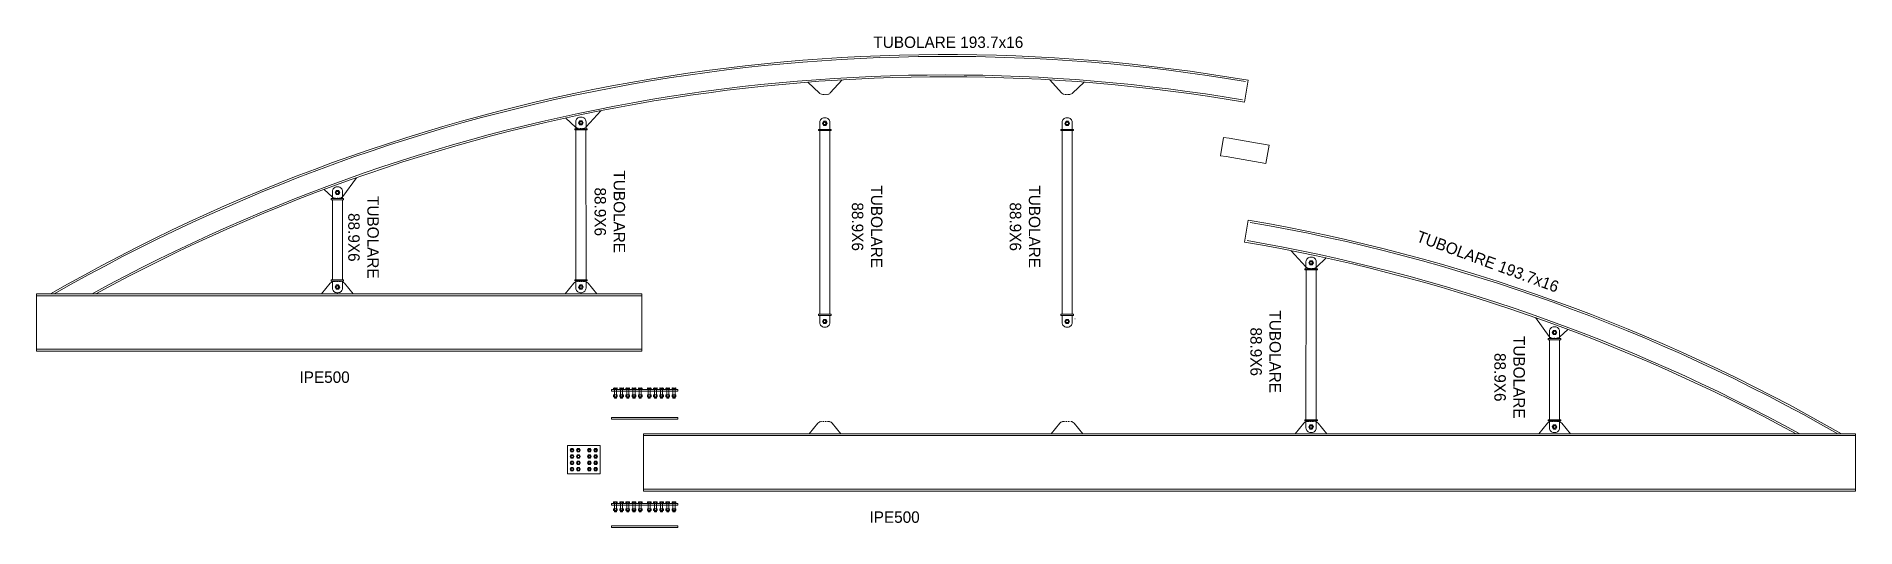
# Model space of a CAD drawing. Header units: millimetres. Extents: x -6949 to 549764, y -83146 to 127128.
# Drawn here: x 419725 to 435603, y 88380 to 92671 of the extents above; entities that cross this region are included whole.
import ezdxf

# ---------------------------------------------------------------- set-up
doc = ezdxf.new("R2010")
doc.units = ezdxf.units.MM
doc.linetypes.add('Tratto', pattern=[6.35, 3.175, -3.175])
for name, color, linetype, lineweight in [('bulloni', 5, 'Continuous', 9), ('piastra', 6, 'Continuous', 18), ('S-BEAM', 5, 'Continuous', 18), ('tratteggio', 253, 'Tratto', 15)]:
    doc.layers.add(name, color=color, linetype=linetype, lineweight=lineweight)
doc.layers.add('quote', color=7, linetype='Continuous', lineweight=5, true_color=0x383838)
doc.styles.get("Standard").update_dxf_attribs({"font": ''})
doc.styles.get('Standard').set_extended_font_data('Bahnschrift Light')

msp = doc.modelspace()

# ---------------------------------------------------------------- texts
at = {"layer": 'quote', "char_height": 100, "attachment_point": 1}
for s, width, insert in [('TUBOLARE 193.7x16', 1590.421, (427030.4, 92669.3)), ('IPE500', 854.219, (422021.1, 89744.2)), ('IPE500', 854.219, (426995.9, 88521.7))]:
    msp.add_mtext_dynamic_manual_height_columns(s, width=width, gutter_width=1, heights=[0], dxfattribs=dict(at, insert=insert))
at = {"layer": 'quote', "char_height": 100}
for s, width, insert, attachment_point, rotation in [('\\pxqc;TUBOLARE 88.9X6', 854.219, (424595.1, 91565.9), 7, 270), ('\\pxqc;TUBOLARE 88.9X6', 854.219, (426841, 91435.5), 7, 270), ('\\pxqc;TUBOLARE 88.9X6', 854.219, (428486.9, 91435.5), 1, 270), ('\\pxqc;TUBOLARE 88.9X6', 854.219, (422445.2, 91342.5), 7, 270), ('TUBOLARE 193.7x16', 1604.148, (431796.5, 90976.5), 1, 339.80249), ('\\pxqc;TUBOLARE 88.9X6', 854.219, (430587.3, 90343.4), 1, 270), ('\\pxqc;TUBOLARE 88.9X6', 854.219, (432716.4, 90120.1), 1, 270)]:
    msp.add_mtext_dynamic_manual_height_columns(s, width=width, gutter_width=1, heights=[0], dxfattribs=dict(at, insert=insert, attachment_point=attachment_point, rotation=rotation))

# ---------------------------------------------------------------- blocks, each defined once
blk = doc.blocks.new('*U1614')
at = {"layer": 'bulloni'}
blk.add_lwpolyline([(-16, 0), (-8, -14), (8, -14), (16, 0), (8, 14), (-8, 14)], close=True, dxfattribs=at)
for radius in [9, 7.88]:
    blk.add_circle((0, 0), radius, dxfattribs=at)
blk = doc.blocks.new('*U1615')
at = {"color": 0, "linetype": 'ByBlock', "lineweight": -2, "transparency": 16777216}
for p in [(0, 0), (55, 0), (0, -55), (0, -110), (0, -165), (55, -55), (55, -110), (55, -165)]:
    blk.add_blockref('*U1614', p, dxfattribs=at)
blk = doc.blocks.new('*U1616')
at = {"layer": 'bulloni'}
blk.add_lwpolyline([(-16, 0), (-8, -14), (8, -14), (16, 0), (8, 14), (-8, 14)], close=True, dxfattribs=at)
for radius in [9, 7.88]:
    blk.add_circle((0, 0), radius, dxfattribs=at)
blk = doc.blocks.new('*U1617')
at = {"color": 0, "linetype": 'ByBlock', "lineweight": -2, "transparency": 16777216}
for p in [(0, 0), (55, 0), (0, -55), (0, -110), (0, -165), (55, -55), (55, -110), (55, -165)]:
    blk.add_blockref('*U1616', p, dxfattribs=at)
blk = doc.blocks.new('*U1618')
at = {"layer": 'bulloni'}
for p, q in [((-14, 44), (-16, 43)), ((-16, 43), (-16, 33)), ((16, 33), (-16, 33)), ((14, 44), (-14, 44)), ((-12, 33), (-12, 32)), ((12, 32), (-12, 32)), ((-8, 33), (-8, 43)), ((8, 43), (8, 33)), ((12, 33), (12, 32)), ((14, 44), (16, 43)), ((16, 43), (16, 33)), ((-14, -17), (-16, -18)), ((-16, -18), (-16, -30)), ((-14, -32), (-16, -30)), ((14, -17), (-14, -17)), ((14, -32), (-14, -32)), ((-9, -43), (-9, -32)), ((-8, -44), (-9, -43)), ((9, -43), (-9, -43)), ((-8, -30), (-8, -18)), ((8, -44), (-8, -44)), ((-6, -34), (6, -34)), ((-6, -39), (6, -39)), ((-5, -37), (5, -36)), ((-5, -42), (5, -41)), ((8, -18), (8, -30)), ((9, -43), (8, -44)), ((9, -43), (9, -32)), ((14, -17), (16, -18)), ((14, -32), (16, -30)), ((16, -18), (16, -30))]:
    blk.add_line(p, q, dxfattribs=at)
at = {"layer": 'bulloni', "linetype": 'Tratto'}
for points in [[(-9, -17), (-9, 31)], [(9, -17), (9, 31)]]:
    blk.add_lwpolyline(points, dxfattribs=at)
at = {"layer": 'bulloni'}
for centre, radius, start, end in [((-12, 38), 6.67, 54.2621, 125.7379), ((-10, 31), 1, 0, 90), ((0, 20), 24.8, 71.6858, 108.3142), ((12, 38), 6.67, 54.2621, 125.7379), ((10, 31), 1, 90, 180), ((-12, -23), 6.67, 54.2621, 125.7379), ((-12, -25), 6.67, 234.2621, 305.7379), ((0, -41), 24.8, 71.6858, 108.3142), ((0, -7), 24.8, 251.6858, 288.3142), ((12, -23), 6.67, 54.2621, 125.7379), ((12, -25), 6.67, 234.2621, 305.7379)]:
    blk.add_arc(centre, radius, start, end, dxfattribs=at)
blk = doc.blocks.new('*U1621')
at = {"color": 0, "linetype": 'ByBlock', "lineweight": -2, "transparency": 16777216}
for p in [(0, 0), (54, 0), (108, 0), (162, 0), (216, 0)]:
    blk.add_blockref('*U1618', p, dxfattribs=at)
blk = doc.blocks.new('*U1622')
at = {"layer": 'bulloni'}
for p, q in [((-14, 44), (-16, 43)), ((-16, 43), (-16, 33)), ((16, 33), (-16, 33)), ((14, 44), (-14, 44)), ((-12, 33), (-12, 32)), ((12, 32), (-12, 32)), ((-8, 33), (-8, 43)), ((8, 43), (8, 33)), ((12, 33), (12, 32)), ((14, 44), (16, 43)), ((16, 43), (16, 33)), ((-14, -17), (-16, -18)), ((-16, -18), (-16, -30)), ((-14, -32), (-16, -30)), ((14, -17), (-14, -17)), ((14, -32), (-14, -32)), ((-9, -43), (-9, -32)), ((-8, -44), (-9, -43)), ((9, -43), (-9, -43)), ((-8, -30), (-8, -18)), ((8, -44), (-8, -44)), ((-6, -34), (6, -34)), ((-6, -39), (6, -39)), ((-5, -37), (5, -36)), ((-5, -42), (5, -41)), ((8, -18), (8, -30)), ((9, -43), (8, -44)), ((9, -43), (9, -32)), ((14, -17), (16, -18)), ((14, -32), (16, -30)), ((16, -18), (16, -30))]:
    blk.add_line(p, q, dxfattribs=at)
at = {"layer": 'bulloni', "linetype": 'Tratto'}
for points in [[(-9, -17), (-9, 31)], [(9, -17), (9, 31)]]:
    blk.add_lwpolyline(points, dxfattribs=at)
at = {"layer": 'bulloni'}
for centre, radius, start, end in [((-12, 38), 6.67, 54.2621, 125.7379), ((-10, 31), 1, 0, 90), ((0, 20), 24.8, 71.6858, 108.3142), ((12, 38), 6.67, 54.2621, 125.7379), ((10, 31), 1, 90, 180), ((-12, -23), 6.67, 54.2621, 125.7379), ((-12, -25), 6.67, 234.2621, 305.7379), ((0, -41), 24.8, 71.6858, 108.3142), ((0, -7), 24.8, 251.6858, 288.3142), ((12, -23), 6.67, 54.2621, 125.7379), ((12, -25), 6.67, 234.2621, 305.7379)]:
    blk.add_arc(centre, radius, start, end, dxfattribs=at)
blk = doc.blocks.new('*U1613')
at = {"color": 0, "linetype": 'ByBlock', "lineweight": -2, "transparency": 16777216}
for p in [(0, 0), (54, 0), (108, 0), (162, 0), (216, 0)]:
    blk.add_blockref('*U1622', p, dxfattribs=at)
blk = doc.blocks.new('*U1620')
at = {"layer": 'bulloni'}
for p, q in [((-14, 44), (-16, 43)), ((-16, 43), (-16, 33)), ((16, 33), (-16, 33)), ((14, 44), (-14, 44)), ((-12, 33), (-12, 32)), ((12, 32), (-12, 32)), ((-8, 33), (-8, 43)), ((8, 43), (8, 33)), ((12, 33), (12, 32)), ((14, 44), (16, 43)), ((16, 43), (16, 33)), ((-14, -17), (-16, -18)), ((-16, -18), (-16, -30)), ((-14, -32), (-16, -30)), ((14, -17), (-14, -17)), ((14, -32), (-14, -32)), ((-9, -43), (-9, -32)), ((-8, -44), (-9, -43)), ((9, -43), (-9, -43)), ((-8, -30), (-8, -18)), ((8, -44), (-8, -44)), ((-6, -34), (6, -34)), ((-6, -39), (6, -39)), ((-5, -37), (5, -36)), ((-5, -42), (5, -41)), ((8, -18), (8, -30)), ((9, -43), (8, -44)), ((9, -43), (9, -32)), ((14, -17), (16, -18)), ((14, -32), (16, -30)), ((16, -18), (16, -30))]:
    blk.add_line(p, q, dxfattribs=at)
at = {"layer": 'bulloni', "linetype": 'Tratto'}
for points in [[(-9, -17), (-9, 31)], [(9, -17), (9, 31)]]:
    blk.add_lwpolyline(points, dxfattribs=at)
at = {"layer": 'bulloni'}
for centre, radius, start, end in [((-12, 38), 6.67, 54.2621, 125.7379), ((-10, 31), 1, 0, 90), ((0, 20), 24.8, 71.6858, 108.3142), ((12, 38), 6.67, 54.2621, 125.7379), ((10, 31), 1, 90, 180), ((-12, -23), 6.67, 54.2621, 125.7379), ((-12, -25), 6.67, 234.2621, 305.7379), ((0, -41), 24.8, 71.6858, 108.3142), ((0, -7), 24.8, 251.6858, 288.3142), ((12, -23), 6.67, 54.2621, 125.7379), ((12, -25), 6.67, 234.2621, 305.7379)]:
    blk.add_arc(centre, radius, start, end, dxfattribs=at)
blk = doc.blocks.new('*U1619')
at = {"color": 0, "linetype": 'ByBlock', "lineweight": -2, "transparency": 16777216}
for p in [(0, 0), (54, 0), (108, 0), (162, 0), (216, 0)]:
    blk.add_blockref('*U1620', p, dxfattribs=at)
blk = doc.blocks.new('*U1623')
at = {"layer": 'bulloni'}
for p, q in [((-14, 44), (-16, 43)), ((-16, 43), (-16, 33)), ((16, 33), (-16, 33)), ((14, 44), (-14, 44)), ((-12, 33), (-12, 32)), ((12, 32), (-12, 32)), ((-8, 33), (-8, 43)), ((8, 43), (8, 33)), ((12, 33), (12, 32)), ((14, 44), (16, 43)), ((16, 43), (16, 33)), ((-14, -17), (-16, -18)), ((-16, -18), (-16, -30)), ((-14, -32), (-16, -30)), ((14, -17), (-14, -17)), ((14, -32), (-14, -32)), ((-9, -43), (-9, -32)), ((-8, -44), (-9, -43)), ((9, -43), (-9, -43)), ((-8, -30), (-8, -18)), ((8, -44), (-8, -44)), ((-6, -34), (6, -34)), ((-6, -39), (6, -39)), ((-5, -37), (5, -36)), ((-5, -42), (5, -41)), ((8, -18), (8, -30)), ((9, -43), (8, -44)), ((9, -43), (9, -32)), ((14, -17), (16, -18)), ((14, -32), (16, -30)), ((16, -18), (16, -30))]:
    blk.add_line(p, q, dxfattribs=at)
at = {"layer": 'bulloni', "linetype": 'Tratto'}
for points in [[(-9, -17), (-9, 31)], [(9, -17), (9, 31)]]:
    blk.add_lwpolyline(points, dxfattribs=at)
at = {"layer": 'bulloni'}
for centre, radius, start, end in [((-12, 38), 6.67, 54.2621, 125.7379), ((-10, 31), 1, 0, 90), ((0, 20), 24.8, 71.6858, 108.3142), ((12, 38), 6.67, 54.2621, 125.7379), ((10, 31), 1, 90, 180), ((-12, -23), 6.67, 54.2621, 125.7379), ((-12, -25), 6.67, 234.2621, 305.7379), ((0, -41), 24.8, 71.6858, 108.3142), ((0, -7), 24.8, 251.6858, 288.3142), ((12, -23), 6.67, 54.2621, 125.7379), ((12, -25), 6.67, 234.2621, 305.7379)]:
    blk.add_arc(centre, radius, start, end, dxfattribs=at)
blk = doc.blocks.new('*U1624')
at = {"color": 0, "linetype": 'ByBlock', "lineweight": -2, "transparency": 16777216}
for p in [(0, 0), (54, 0), (108, 0), (162, 0), (216, 0)]:
    blk.add_blockref('*U1623', p, dxfattribs=at)

# ---------------------------------------------------------------- linework, layer by layer
at = {"layer": 'bulloni'}
for points in [[(424456.8, 91915.8), (424467.2, 91897.8), (424488, 91897.8), (424498.3, 91915.8), (424488, 91933.8), (424467.2, 91933.8)], [(426585.4, 91910.8), (426595.8, 91892.8), (426616.6, 91892.8), (426627, 91910.8), (426616.6, 91928.8), (426595.8, 91928.8)], [(428742.4, 91910.8), (428732, 91892.8), (428711.3, 91892.8), (428700.9, 91910.8), (428711.3, 91928.8), (428732, 91928.8)], [(422331.7, 91306.3), (422342.1, 91288.3), (422362.9, 91288.3), (422373.3, 91306.3), (422362.9, 91324.3), (422342.1, 91324.3)], [(430871.1, 90693.3), (430860.7, 90675.3), (430839.9, 90675.3), (430829.5, 90693.3), (430839.9, 90711.3), (430860.7, 90711.3)], [(422331.7, 90481.2), (422342.1, 90463.2), (422362.9, 90463.2), (422373.3, 90481.2), (422362.9, 90499.2), (422342.1, 90499.2)], [(424456.8, 90481.5), (424467.2, 90463.5), (424488, 90463.5), (424498.3, 90481.5), (424488, 90499.5), (424467.2, 90499.5)], [(426585.4, 90180.8), (426595.8, 90162.8), (426616.6, 90162.8), (426627, 90180.8), (426616.6, 90198.8), (426595.8, 90198.8)], [(428742.4, 90180.8), (428732, 90162.8), (428711.3, 90162.8), (428700.9, 90180.8), (428711.3, 90198.8), (428732, 90198.8)], [(432996.2, 90084.1), (432985.8, 90066.1), (432965, 90066.1), (432954.6, 90084.1), (432965, 90102.1), (432985.8, 90102.1)], [(430871.1, 89259), (430860.7, 89241), (430839.9, 89241), (430829.5, 89259), (430839.9, 89277), (430860.7, 89277)], [(432996.2, 89259), (432985.8, 89241), (432965, 89241), (432954.6, 89259), (432965, 89277), (432985.8, 89277)]]:
    msp.add_lwpolyline(points, close=True, dxfattribs=at)
for centre, radius in [((424477.6, 91915.8), 12), ((424477.6, 91915.8), 10.5), ((426606.2, 91910.8), 12), ((426606.2, 91910.8), 10.5), ((428721.6, 91910.8), 12), ((428721.6, 91910.8), 10.5), ((422352.5, 91306.3), 12), ((422352.5, 91306.3), 10.5), ((430850.3, 90693.3), 12), ((430850.3, 90693.3), 10.5), ((422352.5, 90481.2), 12), ((422352.5, 90481.2), 10.5), ((424477.6, 90481.5), 12), ((424477.6, 90481.5), 10.5), ((426606.2, 90180.8), 12), ((426606.2, 90180.8), 10.5), ((428721.6, 90180.8), 12), ((428721.6, 90180.8), 10.5), ((432975.4, 90084.1), 12), ((432975.4, 90084.1), 10.5), ((430850.3, 89259), 12), ((430850.3, 89259), 10.5), ((432975.4, 89259), 12), ((432975.4, 89259), 10.5)]:
    msp.add_circle(centre, radius, dxfattribs=at)
at = {"layer": 'piastra'}
for p, q in [((426457.9, 92270.6), (426559.9, 92174.3)), ((426654.4, 92176.8), (426757.6, 92291.2)), ((428673.4, 92176.8), (428570.2, 92291.2)), ((428869.9, 92270.6), (428768, 92174.3)), ((424346.6, 91957.5), (424430.1, 91878.6)), ((424524.7, 91881.1), (424651, 92021.2)), ((422236.6, 91334.1), (422305.1, 91269.4)), ((422399.7, 91271.9), (422517.5, 91436.3)), ((430803.2, 90658.7), (430676.8, 90798.8)), ((430981.3, 90735.1), (430897.8, 90656.1)), ((432928.2, 90049.5), (432810.4, 90213.9)), ((433091.3, 90111.7), (433022.8, 90046.9))]:
    msp.add_line(p, q, dxfattribs=at)
for points in [[(424433.1, 91863.1), (424522, 91863.1), (424522, 91925.2, 0.4142136), (424482, 91965.2), (424473.1, 91965.2, 0.4142136), (424433.1, 91925.2)], [(426561.8, 91858.1), (426650.7, 91858.1), (426650.7, 91920.2, 0.4142136), (426610.7, 91960.2), (426601.8, 91960.2, 0.4142136), (426561.8, 91920.2)], [(428766.1, 91858.1), (428677.2, 91858.1), (428677.2, 91920.2, -0.4142136), (428717.2, 91960.2), (428726.1, 91960.2, -0.4142136), (428766.1, 91920.2)], [(430483.5, 91720.1, 0.006662), (430085, 91788.3), (430059.9, 91628.5, -0.0064613), (430454.1, 91561.1)], [(422308.1, 91253.6), (422397, 91253.6), (422397, 91315.8, 0.4142136), (422357, 91355.8), (422348.1, 91355.8, 0.4142136), (422308.1, 91315.8)], [(430894.8, 90640.6), (430805.9, 90640.6), (430805.9, 90702.8, -0.4142136), (430845.9, 90742.8), (430854.8, 90742.8, -0.4142136), (430894.8, 90702.8)], [(422308.1, 90533.9), (422397, 90533.9), (422397, 90471.8, -0.4142136), (422357, 90431.8), (422348.1, 90431.8, -0.4142136), (422308.1, 90471.8)], [(424433.1, 90534.2), (424522, 90534.2), (424522, 90472, -0.4142136), (424482, 90432), (424473.1, 90432, -0.4142136), (424433.1, 90472)], [(426561.8, 90233.5), (426650.7, 90233.5), (426650.7, 90171.3, -0.4142136), (426610.7, 90131.3), (426601.8, 90131.3, -0.4142136), (426561.8, 90171.3)], [(428766.1, 90233.5), (428677.2, 90233.5), (428677.2, 90171.3, 0.4142136), (428717.2, 90131.3), (428726.1, 90131.3, 0.4142136), (428766.1, 90171.3)], [(433019.8, 90031.4), (432930.9, 90031.4), (432930.9, 90093.6, -0.4142136), (432970.9, 90133.6), (432979.8, 90133.6, -0.4142136), (433019.8, 90093.6)], [(430894.8, 89311.7), (430805.9, 89311.7), (430805.9, 89249.6, 0.4142136), (430845.9, 89209.6), (430854.8, 89209.6, 0.4142136), (430894.8, 89249.6)], [(433019.8, 89311.7), (432930.9, 89311.7), (432930.9, 89249.6, 0.4142136), (432970.9, 89209.6), (432979.8, 89209.6, 0.4142136), (433019.8, 89249.6)]]:
    msp.add_lwpolyline(points, format="xyb", close=True, dxfattribs=at)
for points in [[(424423, 91863.1), (424423, 91853.1), (424531.9, 91853.1), (424531.9, 91863.1)], [(426551.7, 91858.1), (426551.7, 91848.1), (426660.6, 91848.1), (426660.6, 91858.1)], [(428776.2, 91858.1), (428776.2, 91848.1), (428667.3, 91848.1), (428667.3, 91858.1)], [(422297.9, 91253.6), (422297.9, 91243.6), (422406.8, 91243.6), (422406.8, 91253.6)], [(422297.9, 90533.9), (422297.9, 90543.9), (422406.8, 90543.9), (422406.8, 90533.9)], [(424423, 90534.2), (424423, 90544.2), (424531.9, 90544.2), (424531.9, 90534.2)], [(430904.9, 90640.6), (430904.9, 90630.6), (430796, 90630.6), (430796, 90640.6)], [(426551.7, 90233.5), (426551.7, 90243.5), (426660.6, 90243.5), (426660.6, 90233.5)], [(428776.2, 90233.5), (428776.2, 90243.5), (428667.3, 90243.5), (428667.3, 90233.5)], [(433029.9, 90031.4), (433029.9, 90021.4), (432921, 90021.4), (432921, 90031.4)], [(425323.9, 89570.5), (424744.9, 89570.5), (424744.9, 89586.5), (425323.9, 89586.5)], [(425323.9, 89326.7), (424744.9, 89326.7), (424744.9, 89342.7), (425323.9, 89342.7)], [(430904.9, 89311.7), (430904.9, 89321.7), (430796, 89321.7), (430796, 89311.7)], [(433029.9, 89311.7), (433029.9, 89321.7), (432921, 89321.7), (432921, 89311.7)], [(424646.1, 89095.7), (424361.1, 89095.7), (424361.1, 88850.7), (424646.1, 88850.7)], [(425323.9, 88591.8), (424744.9, 88591.8), (424744.9, 88575.8), (425323.9, 88575.8)], [(425323.9, 88395.6), (424744.9, 88395.6), (424744.9, 88379.6), (425323.9, 88379.6)]]:
    msp.add_lwpolyline(points, close=True, dxfattribs=at)
for points in [[(422307, 90526.7, 0.1167667), (422290.4, 90514.2), (422213.8, 90421.5)], [(422490.5, 90421.5), (422414.7, 90514, 0.1308605), (422395.9, 90527.5, 0.1308605)], [(424432, 90526.7, 0.1167667), (424415.4, 90514.2), (424338.8, 90421.5)], [(424615.5, 90421.5), (424539.7, 90514, 0.1308605), (424520.9, 90527.5, 0.1308605)], [(426561.8, 89304.2, 0.1167667), (426545.2, 89291.7), (426468.6, 89199)], [(426745.3, 89199), (426669.5, 89291.6, 0.1308605), (426650.7, 89305.1, 0.1308605)], [(428582.6, 89199), (428658.4, 89291.6, -0.1308605), (428677.2, 89305.1, -0.1308605)], [(428766.1, 89304.2, -0.1167667), (428782.6, 89291.7), (428859.3, 89199)], [(430712.4, 89199), (430788.2, 89291.6, -0.1308605), (430807, 89305.1, -0.1308605)], [(430895.9, 89304.2, -0.1167667), (430912.4, 89291.7), (430989.1, 89199)], [(432837.4, 89199), (432913.2, 89291.6, -0.1308605), (432932, 89305.1, -0.1308605)], [(433020.9, 89304.2, -0.1167667), (433037.4, 89291.7), (433114.1, 89199)]]:
    msp.add_lwpolyline(points, format="xyb", dxfattribs=at)
for points in [[(422283.2, 90503.6), (422283.3, 90503.6)], [(422423.2, 90503.6), (422423.1, 90503.6)], [(422423.2, 90503.6), (422423.1, 90503.6)], [(424408.2, 90503.6), (424408.3, 90503.6)], [(424548.2, 90503.6), (424548.1, 90503.6)], [(424548.2, 90503.6), (424548.1, 90503.6)], [(428789.9, 90203), (428789.8, 90203)], [(428649.9, 89281.2), (428650, 89281.2)], [(428649.9, 89281.2), (428650, 89281.2)], [(430779.7, 89281.2), (430779.8, 89281.2)], [(430779.7, 89281.2), (430779.8, 89281.2)], [(430919.7, 89281.2), (430919.6, 89281.2)], [(432904.7, 89281.2), (432904.8, 89281.2)], [(432904.7, 89281.2), (432904.8, 89281.2)], [(433044.7, 89281.2), (433044.6, 89281.2)]]:
    msp.add_lwpolyline(points, dxfattribs=at)
for centre, start, end in [((426590.8, 92207), 226.61709, 229.84789), ((426621, 92207), 311.21497, 317.94512), ((428706.8, 92207), 222.05488, 228.78503), ((428737.1, 92207), 310.15211, 313.38291), ((424462.1, 91911.3), 226.61709, 229.84789), ((424491.2, 91911.3), 311.21497, 317.94512), ((422336, 91302.1), 226.61709, 229.84789), ((422366.2, 91302.1), 311.21497, 317.94512), ((430836.6, 90688.8), 222.05488, 228.78503), ((430866.9, 90688.8), 310.15211, 313.38291), ((432961.6, 90079.6), 222.05488, 228.78503), ((432991.9, 90079.6), 310.15211, 313.38291)]:
    msp.add_arc(centre, 45, start, end, dxfattribs=at)
at = {"layer": 'S-BEAM'}
for points in [[(430301.7, 92287.9), (430269.1, 92096.9)], [(424433.1, 90544.2), (424522, 90544.2), (424521.9, 91853.1), (424433, 91853.1), (424433.1, 90544.2)], [(426561.8, 90243.5), (426650.7, 90243.5), (426650.6, 91848.1), (426561.7, 91848.1), (426561.8, 90243.5)], [(428766.1, 90243.5), (428677.2, 90243.5), (428677.3, 91848.1), (428766.2, 91848.1), (428766.1, 90243.5)], [(422308.1, 90543.9), (422397, 90543.9), (422397, 91243.6), (422308.1, 91243.6), (422308.1, 90543.9)], [(430301.7, 91065.4), (430269.1, 90874.5)], [(430894.8, 89321.7), (430805.9, 89321.7), (430806, 90630.6), (430894.9, 90630.6), (430894.8, 89321.7)], [(419724.9, 90421.5), (419724.9, 89921.5)], [(419724.9, 89921.5), (425010.1, 89921.5), (425010.1, 90421.5), (419724.9, 90421.5)], [(419724.9, 90421.5), (425010.1, 90421.5)], [(425010.1, 90405.5), (419724.9, 90405.5)], [(419724.9, 89937.5), (425010.1, 89937.5)], [(425010.1, 89921.5), (419724.9, 89921.5)], [(433019.8, 89321.7), (432930.9, 89321.7), (432930.9, 90021.4), (433019.8, 90021.4), (433019.8, 89321.7)], [(425025.1, 89199), (435602.9, 89199), (435602.9, 89183), (425025.1, 89183)], [(425025.1, 88699), (425025.1, 89199)], [(435602.9, 89199), (435602.9, 88715)], [(425025.1, 88715), (435602.9, 88715), (435602.9, 88699), (425025.1, 88699)]]:
    msp.add_lwpolyline(points, dxfattribs=at)
for centre, radius, start, end in [((427663.9, 76856.5), 15655.2, 80.29979, 119.94725), ((427663.9, 76856.5), 15639.2, 80.37404, 119.84535), ((427663.9, 76856.5), 15477.5, 80.37395, 118.7849), ((427663.9, 76856.6), 15461.4, 80.29965, 118.67689), ((427663.9, 75634), 15655.2, 60.05275, 80.29979), ((427663.9, 75634), 15639.2, 60.15465, 80.22582), ((427663.9, 75634), 15461.5, 61.32321, 80.29993), ((427663.9, 75634), 15477.5, 61.2151, 80.22588)]:
    msp.add_arc(centre, radius, start, end, dxfattribs=at)
at = {"layer": 'tratteggio', "color": 30, "ltscale": 0.4}
for p, q in [((426590.8, 92162), (426621, 92162)), ((428737.1, 92162), (428706.8, 92162)), ((424462.1, 91866.3), (424492.4, 91866.3)), ((422336, 91257.1), (422366.2, 91257.1)), ((422379.9, 90530.5), (422325.1, 90530.5)), ((424504.9, 90530.5), (424450.1, 90530.5)), ((430866.9, 90643.8), (430836.6, 90643.8)), ((432991.9, 90034.6), (432961.6, 90034.6)), ((426634.7, 89308), (426579.9, 89308)), ((428693.2, 89308), (428748, 89308)), ((430823, 89308), (430877.8, 89308)), ((432948, 89308), (433002.8, 89308))]:
    msp.add_line(p, q, dxfattribs=at)
for centre, radius, start, end in [((426592.1, 92210.6), 48.7, 231.42663, 268.42126), ((426621, 92207), 45, 270, 311.21497), ((428706.8, 92207), 45, 228.78503, 270), ((428735.7, 92210.6), 48.7, 271.57874, 308.57337), ((424463.5, 91915), 48.7, 231.42663, 268.42126), ((424492.4, 91911.3), 45, 270, 311.21497), ((422337.3, 91305.8), 48.7, 231.42663, 268.42126), ((422366.2, 91302.1), 45, 270, 311.21497), ((422325.1, 90485.5), 45, 90, 113.76455), ((422379.9, 90485.5), 45, 69.15927, 90), ((424450.1, 90485.5), 45, 90, 113.76455), ((424504.9, 90485.5), 45, 69.15927, 90), ((430836.6, 90688.8), 45, 228.78503, 270), ((430865.5, 90692.5), 48.7, 271.57874, 308.57337), ((432961.6, 90079.6), 45, 228.78503, 270), ((432990.5, 90083.3), 48.7, 271.57874, 308.57337), ((426579.9, 89263), 45, 90, 113.76455), ((426634.7, 89263), 45, 69.15927, 90), ((428693.2, 89263), 45, 90, 110.84073), ((428748, 89263), 45, 66.23545, 90), ((430823, 89263), 45, 90, 110.84073), ((430877.8, 89263), 45, 66.23545, 90), ((432948, 89263), 45, 90, 110.84073), ((433002.8, 89263), 45, 66.23545, 90)]:
    msp.add_arc(centre, radius, start, end, dxfattribs=at)

# ---------------------------------------------------------------- block references
for name, p in [('*U1613', (424778.9, 89555.2)), ('*U1617', (424401.1, 89055.7)), ('*U1624', (424778.9, 88560.5))]:
    msp.add_blockref(name, p)
at = {"xscale": -1}
for name, p in [('*U1621', (425289.9, 89555.2)), ('*U1615', (424606.1, 89055.7)), ('*U1619', (425289.9, 88560.5))]:
    msp.add_blockref(name, p, dxfattribs=at)

msp.set_redraw_order([(e.dxf.handle, doc.entitydb.next_handle()) for e in msp.query("TEXT MTEXT ATTDEF DIMENSION ARC_DIMENSION")])  # texts and dimensions are drawn at this point

doc.saveas('drawing.dxf')
